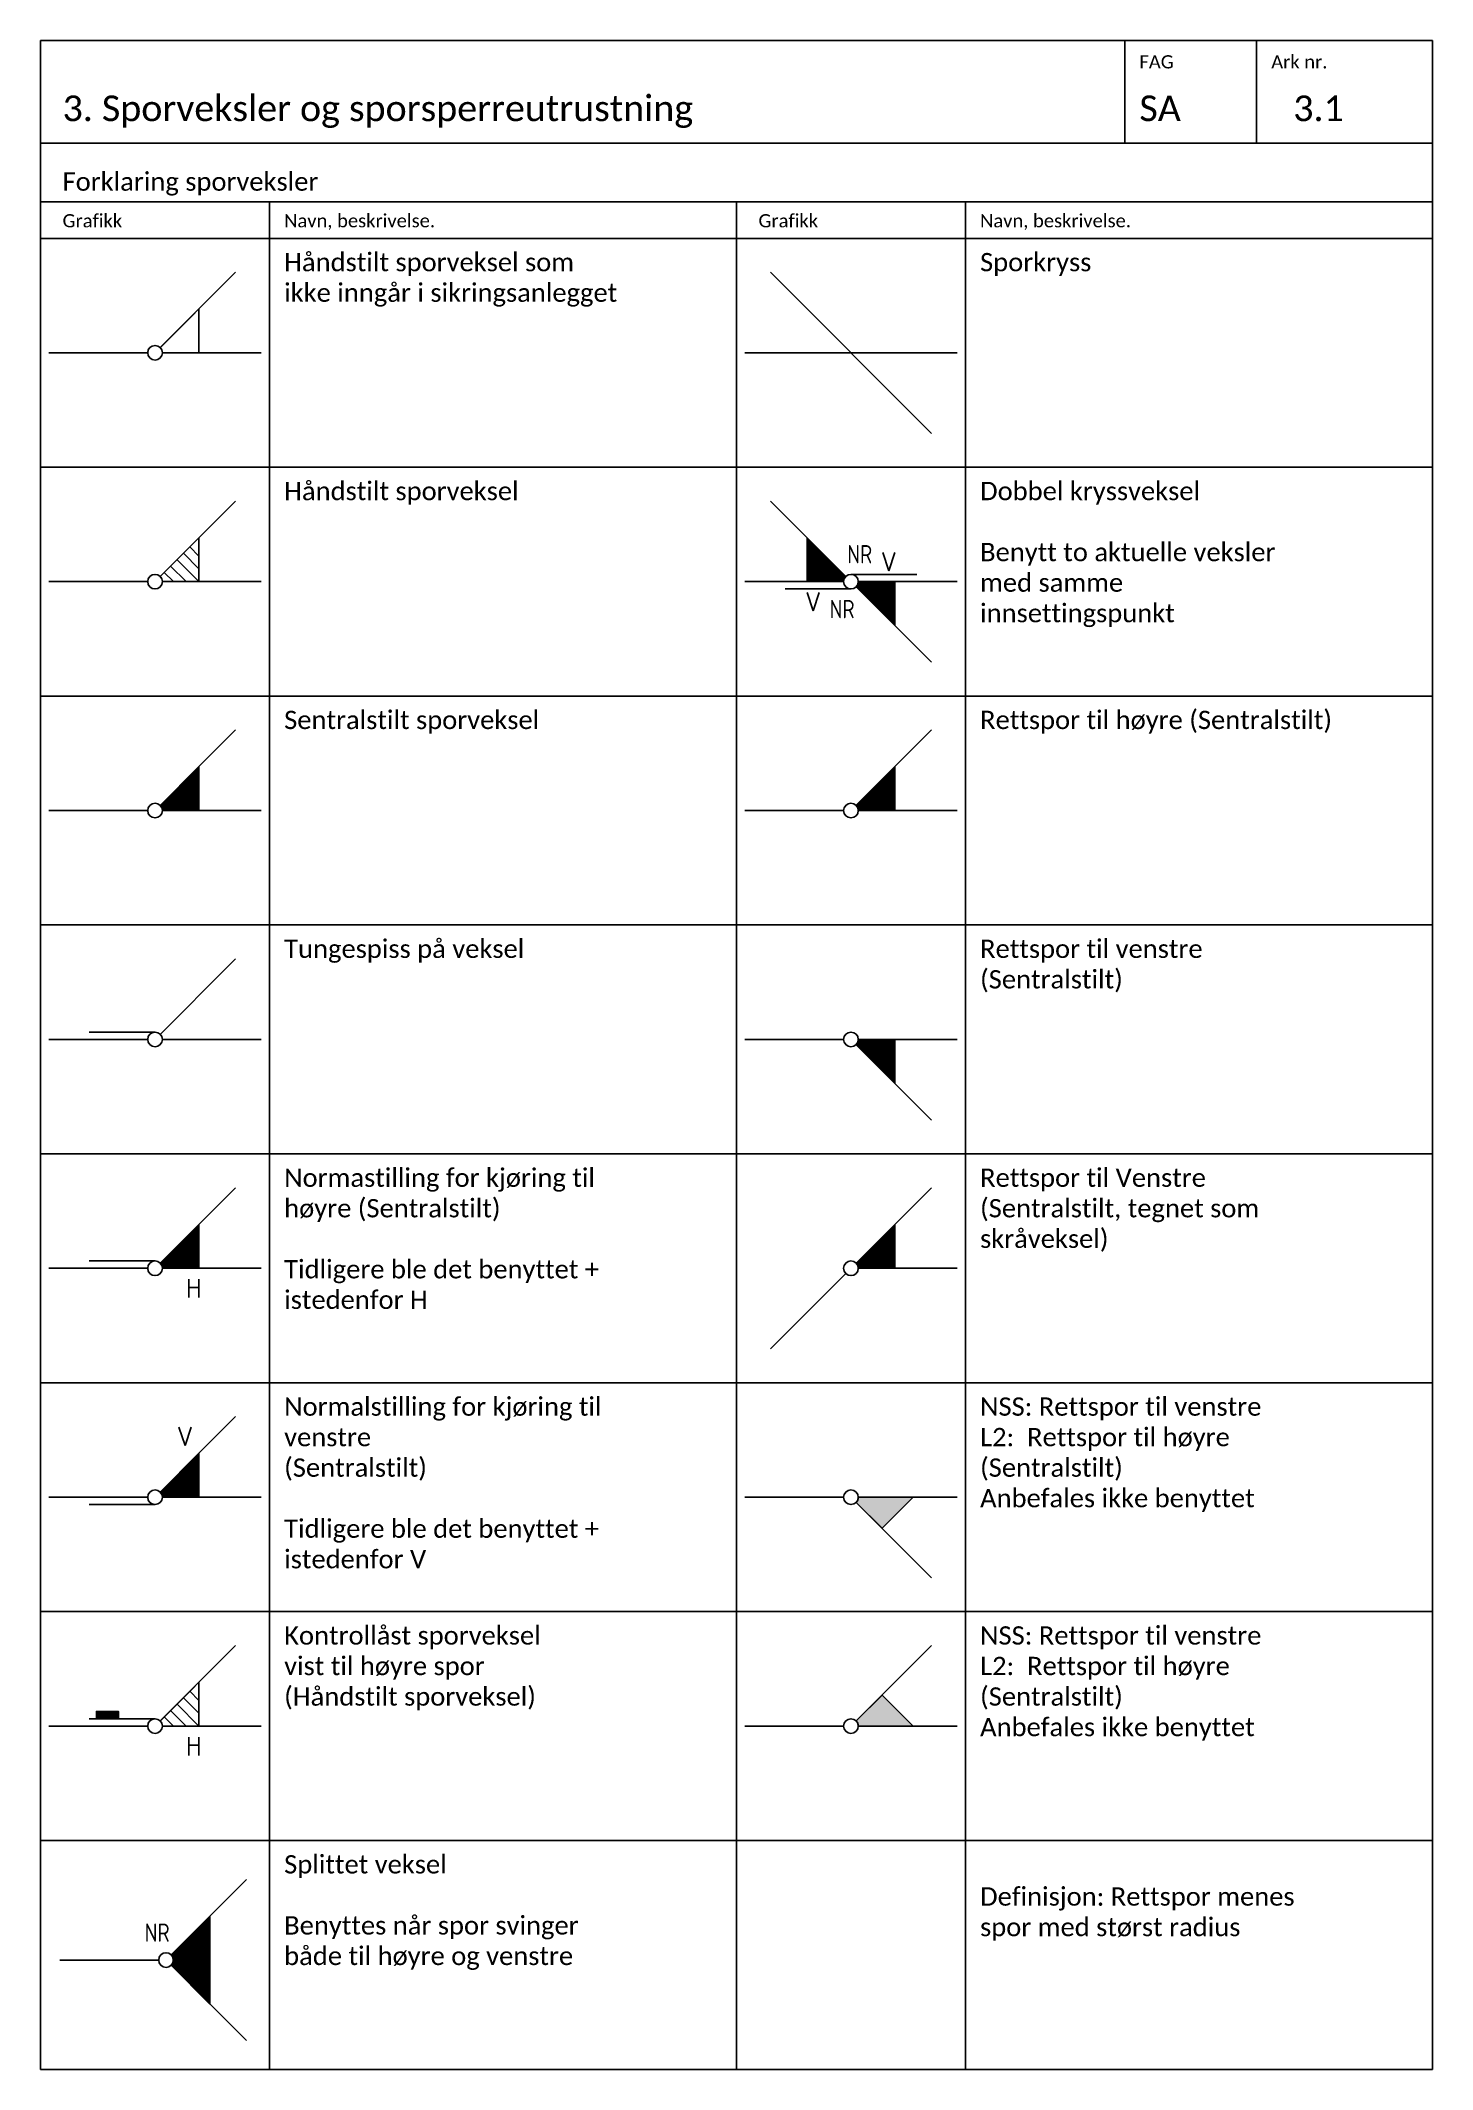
# Model space of a CAD drawing. Header units: millimetres. Extents: x -210 to 2500, y -2763 to 277.
# Drawn here: x 0 to 190, y -614 to -337 of the extents above; entities that cross this region are included whole.
import ezdxf
from ezdxf.enums import TextEntityAlignment as Align

# ---------------------------------------------------------------- set-up
doc = ezdxf.new("R2010")
doc.units = ezdxf.units.MM
for name, color, linetype in [('RAMME', 5, 'Continuous'), ('RAMME SYMBOLER', 4, 'Continuous'), ('RAMME TEKST', 7, 'Continuous'), ('SIG-SPOR enlinje', 5, 'Continuous'), ('SIG-Sporavsnitt', 2, 'Continuous'), ('SIG-Sporveksler', 2, 'Continuous'), ('SIG_ATT_Tekst25', 2, 'Continuous')]:
    doc.layers.add(name, color=color, linetype=linetype)
doc.layers.add('Wipeout', color=7, linetype='Continuous', true_color=0xfffefd)
doc.styles.add('Calibri', font='calibri.ttf')
doc.styles.add('ISOCP', font='isocp.shx', dxfattribs={"width": 0.9})

msp = doc.modelspace()

# ---------------------------------------------------------------- texts
at = {"layer": 'RAMME TEKST', "linetype": 'ByBlock', "style": 'Calibri'}
for s, height, p in [('FAG', 1.8, (150, -340.8)), ('Ark nr.', 1.8, (168, -340.8)), ('3. Sporveksler og sporsperreutrustning', 3.5, (3, -348)), ('SA', 3.5, (150, -348)), ('3.1', 3.5, (171, -348)), ('Forklaring sporveksler', 2.5, (3, -357.5)), ('Grafikk', 1.8, (3, -362.5)), ('Navn, beskrivelse.', 1.8, (33.25, -362.5)), ('Grafikk', 1.8, (98, -362.5)), ('Navn, beskrivelse.', 1.8, (128.25, -362.5))]:
    msp.add_text(s, height=height, dxfattribs=at).set_placement(p)
at = {"layer": 'RAMME TEKST', "linetype": 'ByBlock', "char_height": 2.5, "width": 46, "attachment_point": 1, "style": 'Calibri'}
for s, insert in [('Håndstilt sporveksel som ikke inngår i sikringsanlegget', (33.25, -366)), ('Sporkryss', (128.25, -366)), ('Håndstilt sporveksel', (33.25, -397.25)), ('Dobbel kryssveksel\\P\\PBenytt to aktuelle veksler med samme innsettingspunkt', (128.25, -397.25)), ('Sentralstilt sporveksel', (33.25, -428.5)), ('Rettspor til høyre (Sentralstilt)', (128.25, -428.5)), ('Tungespiss på veksel', (33.25, -459.75)), ('Rettspor til venstre \\P(Sentralstilt)', (128.25, -459.75)), ('Normastilling for kjøring til høyre (Sentralstilt)\\P\\PTidligere ble det benyttet + istedenfor H', (33.25, -491)), ('Rettspor til Venstre (Sentralstilt, tegnet som skråveksel)', (128.25, -491)), ('Normalstilling for kjøring til venstre\\P(Sentralstilt)\\P\\PTidligere ble det benyttet + istedenfor V', (33.25, -522.25)), ('NSS: Rettspor til venstre\\PL2:  Rettspor til høyre (Sentralstilt)\\PAnbefales ikke benyttet', (128.25, -522.25)), ('Kontrollåst sporveksel\\Pvist til høyre spor\\P(Håndstilt sporveksel)', (33.25, -553.5)), ('NSS: Rettspor til venstre\\PL2:  Rettspor til høyre (Sentralstilt)\\PAnbefales ikke benyttet', (128.25, -553.5)), ('Splittet veksel \\P\\PBenyttes når spor svinger både til høyre og venstre', (33.25, -584.75)), ('Definisjon: Rettspor menes spor med størst radius', (128.25, -589.142))]:
    msp.add_mtext(s, dxfattribs=dict(at, insert=insert))

# ---------------------------------------------------------------- blocks, each defined once
blk = doc.blocks.new('*U24')
at = {"color": 0, "linetype": 'ByBlock', "lineweight": -2}
blk.add_lwpolyline([(1, 0), (6, 0), (6, 6), (0.71, 0.71, -0.198912), (1, 0)], format="xyb", dxfattribs=at)
blk = doc.blocks.new('SA_Sporveksel_man_1')
at = {"layer": 'SIG_ATT_Tekst25', "linetype": 'ByBlock', "lineweight": -2, "style": 'ISOCP', "width": 0.9}
blk.add_attdef('NR', text='', height=2.5, dxfattribs=at).set_placement((0.5, 2.5), align=Align.RIGHT)
blk.add_wipeout([(-1, 0), (-0.99, 0.13), (-0.97, 0.26), (-0.92, 0.38), (-0.87, 0.5), (-0.79, 0.61), (-0.71, 0.71), (-0.61, 0.79), (-0.5, 0.87), (-0.38, 0.92), (-0.26, 0.97), (-0.13, 0.99), (0, 1), (0.13, 0.99), (0.26, 0.97), (0.38, 0.92), (0.5, 0.87), (0.61, 0.79), (0.71, 0.71), (0.79, 0.61), (0.87, 0.5), (0.92, 0.38), (0.97, 0.26), (0.99, 0.13), (1, 0), (0.99, -0.13), (0.97, -0.26), (0.92, -0.38), (0.87, -0.5), (0.79, -0.61), (0.71, -0.71), (0.61, -0.79), (0.5, -0.87), (0.38, -0.92), (0.26, -0.97), (0.13, -0.99), (0, -1), (-0.13, -0.99), (-0.26, -0.97), (-0.38, -0.92), (-0.5, -0.87), (-0.61, -0.79), (-0.71, -0.71), (-0.79, -0.61), (-0.87, -0.5), (-0.92, -0.38), (-0.97, -0.26), (-0.99, -0.13)]).dxf.layer = 'Wipeout'
at = {"color": 0, "linetype": 'ByBlock', "lineweight": -2}
blk.add_circle((0, 0), 1, dxfattribs=at)
blk.add_blockref('*U24', (0, 0), dxfattribs=at)
blk = doc.blocks.new('*U31')
at = {"linetype": 'ByBlock', "lineweight": -2}
h = blk.add_hatch(color=0, dxfattribs=at)
h.dxf.hatch_style = 1
edge = h.paths.add_edge_path()
edge.add_line((1, 0), (6, 0))
edge.add_line((6, 0), (6, 6))
edge.add_line((6, 6), (0.71, 0.71))
edge.add_arc((0, 0), 1, 0, 45, ccw=False)
at = {"color": 0, "linetype": 'ByBlock', "lineweight": -2}
for points in [[(1, 0), (6, 0), (6, 6), (0.71, 0.71, -0.198912), (1, 0)], [(1.1, 0.1), (5.9, 0.1), (5.9, 5.76), (0.85, 0.7, -0.151986)], [(1.18, 0.2), (5.8, 0.2), (5.8, 5.52), (0.98, 0.7, -0.113104)], [(1.26, 0.3), (5.7, 0.3), (5.7, 5.28), (1.11, 0.68, -0.080086)], [(1.34, 0.4), (5.6, 0.4), (5.6, 5.03), (1.23, 0.67, -0.051519)], [(1.41, 0.5), (5.5, 0.5), (5.5, 4.79), (1.35, 0.65, -0.026437)], [(1.48, 0.6), (5.4, 0.6), (5.4, 4.55), (1.47, 0.62, -0.004151)]]:
    blk.add_lwpolyline(points, format="xyb", close=True, dxfattribs=at)
for points in [[(1.69, 0.7), (5.3, 0.7), (5.3, 4.31)], [(1.93, 0.8), (5.2, 0.8), (5.2, 4.07)], [(2.17, 0.9), (5.1, 0.9), (5.1, 3.83)], [(2.41, 1), (5, 1), (5, 3.59)], [(2.66, 1.1), (4.9, 1.1), (4.9, 3.34)], [(2.9, 1.2), (4.8, 1.2), (4.8, 3.1)], [(3.14, 1.3), (4.7, 1.3), (4.7, 2.86)], [(3.38, 1.4), (4.6, 1.4), (4.6, 2.62)], [(3.62, 1.5), (4.5, 1.5), (4.5, 2.38)], [(3.86, 1.6), (4.4, 1.6), (4.4, 2.14)], [(4.1, 1.7), (4.3, 1.7), (4.3, 1.9)]]:
    blk.add_lwpolyline(points, close=True, dxfattribs=at)
blk = doc.blocks.new('*U311')
at = {"layer": 'SIG_ATT_Tekst25', "linetype": 'ByBlock', "lineweight": -2, "style": 'ISOCP', "width": 0.9}
blk.add_attdef('NR', text='', height=2.5, dxfattribs=at).set_placement((0.5, 2.5), align=Align.RIGHT)
blk.add_wipeout([(-1, 0), (-0.99, 0.13), (-0.97, 0.26), (-0.92, 0.38), (-0.87, 0.5), (-0.79, 0.61), (-0.71, 0.71), (-0.61, 0.79), (-0.5, 0.87), (-0.38, 0.92), (-0.26, 0.97), (-0.13, 0.99), (0, 1), (0.13, 0.99), (0.26, 0.97), (0.38, 0.92), (0.5, 0.87), (0.61, 0.79), (0.71, 0.71), (0.79, 0.61), (0.87, 0.5), (0.92, 0.38), (0.97, 0.26), (0.99, 0.13), (1, 0), (0.99, -0.13), (0.97, -0.26), (0.92, -0.38), (0.87, -0.5), (0.79, -0.61), (0.71, -0.71), (0.61, -0.79), (0.5, -0.87), (0.38, -0.92), (0.26, -0.97), (0.13, -0.99), (0, -1), (-0.13, -0.99), (-0.26, -0.97), (-0.38, -0.92), (-0.5, -0.87), (-0.61, -0.79), (-0.71, -0.71), (-0.79, -0.61), (-0.87, -0.5), (-0.92, -0.38), (-0.97, -0.26), (-0.99, -0.13)]).dxf.layer = 'Wipeout'
at = {"color": 0, "linetype": 'ByBlock', "lineweight": -2}
blk.add_circle((0, 0), 1, dxfattribs=at)
blk.add_blockref('*U31', (0, 0), dxfattribs=at)
at = {"color": 0, "linetype": 'ByBlock', "lineweight": -2, "xscale": -1, "rotation": 180}
blk.add_blockref('*U31', (0, 0), dxfattribs=at)
blk = doc.blocks.new('*U27')
at = {"linetype": 'ByBlock', "lineweight": -2}
h = blk.add_hatch(color=0, dxfattribs=at)
h.dxf.hatch_style = 1
edge = h.paths.add_edge_path()
edge.add_line((1, 0), (6, 0))
edge.add_line((6, 0), (6, 6))
edge.add_line((6, 6), (0.71, 0.71))
edge.add_arc((0, 0), 1, 0, 45, ccw=False)
at = {"color": 0, "linetype": 'ByBlock', "lineweight": -2}
for points in [[(1, 0), (6, 0), (6, 6), (0.71, 0.71, -0.198912), (1, 0)], [(1.1, 0.1), (5.9, 0.1), (5.9, 5.76), (0.85, 0.7, -0.151986)], [(1.18, 0.2), (5.8, 0.2), (5.8, 5.52), (0.98, 0.7, -0.113104)], [(1.26, 0.3), (5.7, 0.3), (5.7, 5.28), (1.11, 0.68, -0.080086)], [(1.34, 0.4), (5.6, 0.4), (5.6, 5.03), (1.23, 0.67, -0.051519)], [(1.41, 0.5), (5.5, 0.5), (5.5, 4.79), (1.35, 0.65, -0.026437)], [(1.48, 0.6), (5.4, 0.6), (5.4, 4.55), (1.47, 0.62, -0.004151)]]:
    blk.add_lwpolyline(points, format="xyb", close=True, dxfattribs=at)
for points in [[(1.69, 0.7), (5.3, 0.7), (5.3, 4.31)], [(1.93, 0.8), (5.2, 0.8), (5.2, 4.07)], [(2.17, 0.9), (5.1, 0.9), (5.1, 3.83)], [(2.41, 1), (5, 1), (5, 3.59)], [(2.66, 1.1), (4.9, 1.1), (4.9, 3.34)], [(2.9, 1.2), (4.8, 1.2), (4.8, 3.1)], [(3.14, 1.3), (4.7, 1.3), (4.7, 2.86)], [(3.38, 1.4), (4.6, 1.4), (4.6, 2.62)], [(3.62, 1.5), (4.5, 1.5), (4.5, 2.38)], [(3.86, 1.6), (4.4, 1.6), (4.4, 2.14)], [(4.1, 1.7), (4.3, 1.7), (4.3, 1.9)]]:
    blk.add_lwpolyline(points, close=True, dxfattribs=at)
blk = doc.blocks.new('*U293')
at = {"layer": 'SIG_ATT_Tekst25', "linetype": 'ByBlock', "lineweight": -2, "style": 'ISOCP', "width": 0.9}
blk.add_attdef('NR', text='', height=2.5, dxfattribs=at).set_placement((0.5, 2.5), align=Align.RIGHT)
blk.add_wipeout([(-1, 0), (-0.99, 0.13), (-0.97, 0.26), (-0.92, 0.38), (-0.87, 0.5), (-0.79, 0.61), (-0.71, 0.71), (-0.61, 0.79), (-0.5, 0.87), (-0.38, 0.92), (-0.26, 0.97), (-0.13, 0.99), (0, 1), (0.13, 0.99), (0.26, 0.97), (0.38, 0.92), (0.5, 0.87), (0.61, 0.79), (0.71, 0.71), (0.79, 0.61), (0.87, 0.5), (0.92, 0.38), (0.97, 0.26), (0.99, 0.13), (1, 0), (0.99, -0.13), (0.97, -0.26), (0.92, -0.38), (0.87, -0.5), (0.79, -0.61), (0.71, -0.71), (0.61, -0.79), (0.5, -0.87), (0.38, -0.92), (0.26, -0.97), (0.13, -0.99), (0, -1), (-0.13, -0.99), (-0.26, -0.97), (-0.38, -0.92), (-0.5, -0.87), (-0.61, -0.79), (-0.71, -0.71), (-0.79, -0.61), (-0.87, -0.5), (-0.92, -0.38), (-0.97, -0.26), (-0.99, -0.13)]).dxf.layer = 'Wipeout'
at = {"color": 0, "linetype": 'ByBlock', "lineweight": -2}
blk.add_circle((0, 0), 1, dxfattribs=at)
blk.add_blockref('*U27', (0, 0), dxfattribs=at)
blk = doc.blocks.new('*U289')
at = {"color": 0, "linetype": 'ByBlock', "lineweight": -2}
for p, q in [((4.61, -4), (4.61, -1.5)), ((4.61, -2.61), (6, -2.61)), ((6, -4), (6, -1.5))]:
    blk.add_line(p, q, dxfattribs=at)
at = {"layer": 'SIG_ATT_Tekst25', "linetype": 'ByBlock', "lineweight": -2, "style": 'ISOCP', "width": 0.9}
blk.add_attdef('NR', text='', height=2.5, dxfattribs=at).set_placement((0.5, 2.5), align=Align.RIGHT)
blk.add_wipeout([(-1, 0), (-0.99, 0.13), (-0.97, 0.26), (-0.92, 0.38), (-0.87, 0.5), (-0.79, 0.61), (-0.71, 0.71), (-0.61, 0.79), (-0.5, 0.87), (-0.38, 0.92), (-0.26, 0.97), (-0.13, 0.99), (0, 1), (0.13, 0.99), (0.26, 0.97), (0.38, 0.92), (0.5, 0.87), (0.61, 0.79), (0.71, 0.71), (0.79, 0.61), (0.87, 0.5), (0.92, 0.38), (0.97, 0.26), (0.99, 0.13), (1, 0), (0.99, -0.13), (0.97, -0.26), (0.92, -0.38), (0.87, -0.5), (0.79, -0.61), (0.71, -0.71), (0.61, -0.79), (0.5, -0.87), (0.38, -0.92), (0.26, -0.97), (0.13, -0.99), (0, -1), (-0.13, -0.99), (-0.26, -0.97), (-0.38, -0.92), (-0.5, -0.87), (-0.61, -0.79), (-0.71, -0.71), (-0.79, -0.61), (-0.87, -0.5), (-0.92, -0.38), (-0.97, -0.26), (-0.99, -0.13)]).dxf.layer = 'Wipeout'
at = {"color": 0, "linetype": 'ByBlock', "lineweight": -2}
blk.add_line((0, 1), (-9, 1), dxfattribs=at)
blk.add_circle((0, 0), 1, dxfattribs=at)
blk.add_blockref('*U27', (0, 0), dxfattribs=at)
blk = doc.blocks.new('*U290')
at = {"color": 0, "linetype": 'ByBlock', "lineweight": -2}
for q in [(3.27, 9.56), (4.94, 9.56)]:
    blk.add_line((4.11, 7.06), q, dxfattribs=at)
at = {"layer": 'SIG_ATT_Tekst25', "linetype": 'ByBlock', "lineweight": -2, "style": 'ISOCP', "width": 0.9}
blk.add_attdef('NR', text='', height=2.5, dxfattribs=at).set_placement((0.5, 2.5), align=Align.RIGHT)
blk.add_wipeout([(-1, 0), (-0.99, 0.13), (-0.97, 0.26), (-0.92, 0.38), (-0.87, 0.5), (-0.79, 0.61), (-0.71, 0.71), (-0.61, 0.79), (-0.5, 0.87), (-0.38, 0.92), (-0.26, 0.97), (-0.13, 0.99), (0, 1), (0.13, 0.99), (0.26, 0.97), (0.38, 0.92), (0.5, 0.87), (0.61, 0.79), (0.71, 0.71), (0.79, 0.61), (0.87, 0.5), (0.92, 0.38), (0.97, 0.26), (0.99, 0.13), (1, 0), (0.99, -0.13), (0.97, -0.26), (0.92, -0.38), (0.87, -0.5), (0.79, -0.61), (0.71, -0.71), (0.61, -0.79), (0.5, -0.87), (0.38, -0.92), (0.26, -0.97), (0.13, -0.99), (0, -1), (-0.13, -0.99), (-0.26, -0.97), (-0.38, -0.92), (-0.5, -0.87), (-0.61, -0.79), (-0.71, -0.71), (-0.79, -0.61), (-0.87, -0.5), (-0.92, -0.38), (-0.97, -0.26), (-0.99, -0.13)]).dxf.layer = 'Wipeout'
at = {"color": 0, "linetype": 'ByBlock', "lineweight": -2}
blk.add_line((0, -1), (-9, -1), dxfattribs=at)
blk.add_circle((0, 0), 1, dxfattribs=at)
blk.add_blockref('*U27', (0, 0), dxfattribs=at)
blk = doc.blocks.new('*U29')
at = {"linetype": 'ByBlock', "lineweight": -2}
h = blk.add_hatch(color=0, dxfattribs=at)
h.dxf.hatch_style = 1
edge = h.paths.add_edge_path()
edge.add_line((1, 0), (6, 0))
edge.add_line((6, 0), (6, 6))
edge.add_line((6, 6), (0.71, 0.71))
edge.add_arc((0, 0), 1, 0, 45, ccw=False)
at = {"color": 0, "linetype": 'ByBlock', "lineweight": -2}
for points in [[(1, 0), (6, 0), (6, 6), (0.71, 0.71, -0.198912), (1, 0)], [(1.1, 0.1), (5.9, 0.1), (5.9, 5.76), (0.85, 0.7, -0.151986)], [(1.18, 0.2), (5.8, 0.2), (5.8, 5.52), (0.98, 0.7, -0.113104)], [(1.26, 0.3), (5.7, 0.3), (5.7, 5.28), (1.11, 0.68, -0.080086)], [(1.34, 0.4), (5.6, 0.4), (5.6, 5.03), (1.23, 0.67, -0.051519)], [(1.41, 0.5), (5.5, 0.5), (5.5, 4.79), (1.35, 0.65, -0.026437)], [(1.48, 0.6), (5.4, 0.6), (5.4, 4.55), (1.47, 0.62, -0.004151)]]:
    blk.add_lwpolyline(points, format="xyb", close=True, dxfattribs=at)
for points in [[(1.69, 0.7), (5.3, 0.7), (5.3, 4.31)], [(1.93, 0.8), (5.2, 0.8), (5.2, 4.07)], [(2.17, 0.9), (5.1, 0.9), (5.1, 3.83)], [(2.41, 1), (5, 1), (5, 3.59)], [(2.66, 1.1), (4.9, 1.1), (4.9, 3.34)], [(2.9, 1.2), (4.8, 1.2), (4.8, 3.1)], [(3.14, 1.3), (4.7, 1.3), (4.7, 2.86)], [(3.38, 1.4), (4.6, 1.4), (4.6, 2.62)], [(3.62, 1.5), (4.5, 1.5), (4.5, 2.38)], [(3.86, 1.6), (4.4, 1.6), (4.4, 2.14)], [(4.1, 1.7), (4.3, 1.7), (4.3, 1.9)]]:
    blk.add_lwpolyline(points, close=True, dxfattribs=at)
blk = doc.blocks.new('*U303')
at = {"layer": 'SIG_ATT_Tekst25', "linetype": 'ByBlock', "lineweight": -2, "style": 'ISOCP', "width": 0.9}
blk.add_attdef('NR', text='', height=2.5, dxfattribs=at).set_placement((0.5, -5), align=Align.RIGHT)
blk.add_wipeout([(-1, 0), (-0.99, 0.13), (-0.97, 0.26), (-0.92, 0.38), (-0.87, 0.5), (-0.79, 0.61), (-0.71, 0.71), (-0.61, 0.79), (-0.5, 0.87), (-0.38, 0.92), (-0.26, 0.97), (-0.13, 0.99), (0, 1), (0.13, 0.99), (0.26, 0.97), (0.38, 0.92), (0.5, 0.87), (0.61, 0.79), (0.71, 0.71), (0.79, 0.61), (0.87, 0.5), (0.92, 0.38), (0.97, 0.26), (0.99, 0.13), (1, 0), (0.99, -0.13), (0.97, -0.26), (0.92, -0.38), (0.87, -0.5), (0.79, -0.61), (0.71, -0.71), (0.61, -0.79), (0.5, -0.87), (0.38, -0.92), (0.26, -0.97), (0.13, -0.99), (0, -1), (-0.13, -0.99), (-0.26, -0.97), (-0.38, -0.92), (-0.5, -0.87), (-0.61, -0.79), (-0.71, -0.71), (-0.79, -0.61), (-0.87, -0.5), (-0.92, -0.38), (-0.97, -0.26), (-0.99, -0.13)]).dxf.layer = 'Wipeout'
at = {"color": 0, "linetype": 'ByBlock', "lineweight": -2}
blk.add_circle((0, 0), 1, dxfattribs=at)
at = {"color": 0, "linetype": 'ByBlock', "lineweight": -2, "xscale": -1, "rotation": 180}
blk.add_blockref('*U29', (0, 0), dxfattribs=at)
blk = doc.blocks.new('*U28')
at = {"linetype": 'ByBlock', "lineweight": -2}
h = blk.add_hatch(color=0, dxfattribs=at)
h.dxf.hatch_style = 1
edge = h.paths.add_edge_path()
edge.add_line((1, 0), (6, 0))
edge.add_line((6, 0), (6, 6))
edge.add_line((6, 6), (0.71, 0.71))
edge.add_arc((0, 0), 1, 0, 45, ccw=False)
at = {"color": 0, "linetype": 'ByBlock', "lineweight": -2}
for points in [[(1, 0), (6, 0), (6, 6), (0.71, 0.71, -0.198912), (1, 0)], [(1.1, 0.1), (5.9, 0.1), (5.9, 5.76), (0.85, 0.7, -0.151986)], [(1.18, 0.2), (5.8, 0.2), (5.8, 5.52), (0.98, 0.7, -0.113104)], [(1.26, 0.3), (5.7, 0.3), (5.7, 5.28), (1.11, 0.68, -0.080086)], [(1.34, 0.4), (5.6, 0.4), (5.6, 5.03), (1.23, 0.67, -0.051519)], [(1.41, 0.5), (5.5, 0.5), (5.5, 4.79), (1.35, 0.65, -0.026437)], [(1.48, 0.6), (5.4, 0.6), (5.4, 4.55), (1.47, 0.62, -0.004151)]]:
    blk.add_lwpolyline(points, format="xyb", close=True, dxfattribs=at)
for points in [[(1.69, 0.7), (5.3, 0.7), (5.3, 4.31)], [(1.93, 0.8), (5.2, 0.8), (5.2, 4.07)], [(2.17, 0.9), (5.1, 0.9), (5.1, 3.83)], [(2.41, 1), (5, 1), (5, 3.59)], [(2.66, 1.1), (4.9, 1.1), (4.9, 3.34)], [(2.9, 1.2), (4.8, 1.2), (4.8, 3.1)], [(3.14, 1.3), (4.7, 1.3), (4.7, 2.86)], [(3.38, 1.4), (4.6, 1.4), (4.6, 2.62)], [(3.62, 1.5), (4.5, 1.5), (4.5, 2.38)], [(3.86, 1.6), (4.4, 1.6), (4.4, 2.14)], [(4.1, 1.7), (4.3, 1.7), (4.3, 1.9)]]:
    blk.add_lwpolyline(points, close=True, dxfattribs=at)
blk = doc.blocks.new('*U296')
at = {"color": 0, "linetype": 'ByBlock', "lineweight": -2}
for q in [(-6, -1.5), (-4.33, -1.5)]:
    blk.add_line((-5.17, -4), q, dxfattribs=at)
at = {"layer": 'SIG_ATT_Tekst25', "linetype": 'ByBlock', "lineweight": -2, "style": 'ISOCP', "width": 0.9}
blk.add_attdef('NR', (-0.5, 2.5), '', height=2.5, dxfattribs=at)
blk.add_wipeout([(-1, 0), (-0.99, 0.13), (-0.97, 0.26), (-0.92, 0.38), (-0.87, 0.5), (-0.79, 0.61), (-0.71, 0.71), (-0.61, 0.79), (-0.5, 0.87), (-0.38, 0.92), (-0.26, 0.97), (-0.13, 0.99), (0, 1), (0.13, 0.99), (0.26, 0.97), (0.38, 0.92), (0.5, 0.87), (0.61, 0.79), (0.71, 0.71), (0.79, 0.61), (0.87, 0.5), (0.92, 0.38), (0.97, 0.26), (0.99, 0.13), (1, 0), (0.99, -0.13), (0.97, -0.26), (0.92, -0.38), (0.87, -0.5), (0.79, -0.61), (0.71, -0.71), (0.61, -0.79), (0.5, -0.87), (0.38, -0.92), (0.26, -0.97), (0.13, -0.99), (0, -1), (-0.13, -0.99), (-0.26, -0.97), (-0.38, -0.92), (-0.5, -0.87), (-0.61, -0.79), (-0.71, -0.71), (-0.79, -0.61), (-0.87, -0.5), (-0.92, -0.38), (-0.97, -0.26), (-0.99, -0.13)]).dxf.layer = 'Wipeout'
at = {"color": 0, "linetype": 'ByBlock', "lineweight": -2}
blk.add_line((0, 1), (9, 1), dxfattribs=at)
blk.add_circle((0, 0), 1, dxfattribs=at)
at = {"color": 0, "linetype": 'ByBlock', "lineweight": -2, "xscale": -1}
blk.add_blockref('*U28', (0, 0), dxfattribs=at)
blk = doc.blocks.new('*U299')
at = {"color": 0, "linetype": 'ByBlock', "lineweight": -2}
for q in [(4.33, 4), (6, 4)]:
    blk.add_line((5.17, 1.5), q, dxfattribs=at)
at = {"layer": 'SIG_ATT_Tekst25', "linetype": 'ByBlock', "lineweight": -2, "style": 'ISOCP', "width": 0.9}
blk.add_attdef('NR', text='', height=2.5, dxfattribs=at).set_placement((0.5, -5), align=Align.RIGHT)
blk.add_wipeout([(-1, 0), (-0.99, 0.13), (-0.97, 0.26), (-0.92, 0.38), (-0.87, 0.5), (-0.79, 0.61), (-0.71, 0.71), (-0.61, 0.79), (-0.5, 0.87), (-0.38, 0.92), (-0.26, 0.97), (-0.13, 0.99), (0, 1), (0.13, 0.99), (0.26, 0.97), (0.38, 0.92), (0.5, 0.87), (0.61, 0.79), (0.71, 0.71), (0.79, 0.61), (0.87, 0.5), (0.92, 0.38), (0.97, 0.26), (0.99, 0.13), (1, 0), (0.99, -0.13), (0.97, -0.26), (0.92, -0.38), (0.87, -0.5), (0.79, -0.61), (0.71, -0.71), (0.61, -0.79), (0.5, -0.87), (0.38, -0.92), (0.26, -0.97), (0.13, -0.99), (0, -1), (-0.13, -0.99), (-0.26, -0.97), (-0.38, -0.92), (-0.5, -0.87), (-0.61, -0.79), (-0.71, -0.71), (-0.79, -0.61), (-0.87, -0.5), (-0.92, -0.38), (-0.97, -0.26), (-0.99, -0.13)]).dxf.layer = 'Wipeout'
at = {"color": 0, "linetype": 'ByBlock', "lineweight": -2}
blk.add_line((0, -1), (-9, -1), dxfattribs=at)
blk.add_circle((0, 0), 1, dxfattribs=at)
at = {"color": 0, "linetype": 'ByBlock', "lineweight": -2, "xscale": -1, "rotation": 180}
blk.add_blockref('*U29', (0, 0), dxfattribs=at)
blk = doc.blocks.new('*U25')
at = {"color": 0, "linetype": 'ByBlock', "lineweight": -2}
blk.add_lwpolyline([(1, 0), (6, 0), (6, 6), (0.71, 0.71, -0.198912), (1, 0)], format="xyb", dxfattribs=at)
for points in [[(6, 0), (3, 3)], [(6, 1.75), (3.88, 3.88)], [(6, 3.5), (4.75, 4.75)], [(2.5, 0), (1.25, 1.25)], [(4.25, 0), (2.12, 2.12)]]:
    blk.add_lwpolyline(points, dxfattribs=at)
blk = doc.blocks.new('*U381')
at = {"layer": 'SIG_ATT_Tekst25', "linetype": 'ByBlock', "lineweight": -2, "style": 'ISOCP', "width": 0.9}
blk.add_attdef('NR', text='', height=2.5, dxfattribs=at).set_placement((0.5, 2.5), align=Align.RIGHT)
blk.add_wipeout([(-1, 0), (-0.99, 0.13), (-0.97, 0.26), (-0.92, 0.38), (-0.87, 0.5), (-0.79, 0.61), (-0.71, 0.71), (-0.61, 0.79), (-0.5, 0.87), (-0.38, 0.92), (-0.26, 0.97), (-0.13, 0.99), (0, 1), (0.13, 0.99), (0.26, 0.97), (0.38, 0.92), (0.5, 0.87), (0.61, 0.79), (0.71, 0.71), (0.79, 0.61), (0.87, 0.5), (0.92, 0.38), (0.97, 0.26), (0.99, 0.13), (1, 0), (0.99, -0.13), (0.97, -0.26), (0.92, -0.38), (0.87, -0.5), (0.79, -0.61), (0.71, -0.71), (0.61, -0.79), (0.5, -0.87), (0.38, -0.92), (0.26, -0.97), (0.13, -0.99), (0, -1), (-0.13, -0.99), (-0.26, -0.97), (-0.38, -0.92), (-0.5, -0.87), (-0.61, -0.79), (-0.71, -0.71), (-0.79, -0.61), (-0.87, -0.5), (-0.92, -0.38), (-0.97, -0.26), (-0.99, -0.13)]).dxf.layer = 'Wipeout'
at = {"color": 0, "linetype": 'ByBlock', "lineweight": -2}
blk.add_circle((0, 0), 1, dxfattribs=at)
blk.add_blockref('*U25', (0, 0), dxfattribs=at)
blk = doc.blocks.new('*U26')
at = {"color": 0, "linetype": 'ByBlock', "lineweight": -2}
for p, q in [((0.58, 0), (0, 1)), ((0.46, 0), (0, 0.8)), ((0.34, 0), (0, 0.6)), ((0.23, 0), (0, 0.4)), ((0.11, 0), (0, 0.2)), ((0.69, 0), (0.11, 1)), ((0.81, 0), (0.23, 1)), ((0.92, 0), (0.34, 1)), ((1.04, 0), (0.46, 1)), ((1.15, 0), (0.58, 1)), ((1.27, 0), (0.69, 1)), ((1.38, 0), (0.81, 1)), ((1.5, 0), (0.92, 1)), ((1.61, 0), (1.04, 1)), ((1.73, 0), (1.15, 1)), ((1.85, 0), (1.27, 1)), ((1.96, 0), (1.38, 1)), ((2.08, 0), (1.5, 1)), ((2.19, 0), (1.61, 1)), ((2.31, 0), (1.73, 1)), ((2.42, 0), (1.85, 1)), ((2.54, 0), (1.96, 1)), ((2.65, 0), (2.08, 1)), ((2.77, 0), (2.19, 1)), ((2.88, 0), (2.31, 1)), ((3, 0), (2.42, 1)), ((3, 0.2), (2.54, 1)), ((3, 0.4), (2.65, 1)), ((3, 0.6), (2.77, 1)), ((3, 0.8), (2.88, 1))]:
    blk.add_line(p, q, dxfattribs=at)
blk.add_lwpolyline([(3, 0), (0, 0), (0, 1), (3, 1)], close=True, dxfattribs=at)
blk = doc.blocks.new('*U377')
at = {"color": 0, "linetype": 'ByBlock', "lineweight": -2}
for p, q in [((4.61, -4), (4.61, -1.5)), ((4.61, -2.61), (6, -2.61)), ((6, -4), (6, -1.5))]:
    blk.add_line(p, q, dxfattribs=at)
blk.add_blockref('*U26', (-8, 1), dxfattribs=at)
at = {"layer": 'SIG_ATT_Tekst25', "linetype": 'ByBlock', "lineweight": -2, "style": 'ISOCP', "width": 0.9}
blk.add_attdef('NR', text='', height=2.5, dxfattribs=at).set_placement((0.5, 2.5), align=Align.RIGHT)
blk.add_wipeout([(-1, 0), (-0.99, 0.13), (-0.97, 0.26), (-0.92, 0.38), (-0.87, 0.5), (-0.79, 0.61), (-0.71, 0.71), (-0.61, 0.79), (-0.5, 0.87), (-0.38, 0.92), (-0.26, 0.97), (-0.13, 0.99), (0, 1), (0.13, 0.99), (0.26, 0.97), (0.38, 0.92), (0.5, 0.87), (0.61, 0.79), (0.71, 0.71), (0.79, 0.61), (0.87, 0.5), (0.92, 0.38), (0.97, 0.26), (0.99, 0.13), (1, 0), (0.99, -0.13), (0.97, -0.26), (0.92, -0.38), (0.87, -0.5), (0.79, -0.61), (0.71, -0.71), (0.61, -0.79), (0.5, -0.87), (0.38, -0.92), (0.26, -0.97), (0.13, -0.99), (0, -1), (-0.13, -0.99), (-0.26, -0.97), (-0.38, -0.92), (-0.5, -0.87), (-0.61, -0.79), (-0.71, -0.71), (-0.79, -0.61), (-0.87, -0.5), (-0.92, -0.38), (-0.97, -0.26), (-0.99, -0.13)]).dxf.layer = 'Wipeout'
at = {"color": 0, "linetype": 'ByBlock', "lineweight": -2}
blk.add_line((0, 1), (-9, 1), dxfattribs=at)
blk.add_circle((0, 0), 1, dxfattribs=at)
blk.add_blockref('*U25', (0, 0), dxfattribs=at)

# ---------------------------------------------------------------- hatches: boundary and pattern name
h = msp.add_hatch()
h.set_pattern_fill('ANGLE', color=256)
h.set_pattern_definition([(0, (-482.5, -31.25), (0, 6.985), [5.08, -1.905]), (90, (-482.5, -31.25), (-6.985, 4e-16), [5.08, -1.905])])
h.paths.add_polyline_path([(20.625, -409.875), (23.625, -409.875), (23.625, -408.875), (20.625, -408.875)])
at = {"layer": 'SIG-Sporveksler', "lineweight": -2}
h = msp.add_hatch(color=256, dxfattribs=at)
h.dxf.hatch_style = 1
edge = h.paths.add_edge_path()
edge.add_line((119.11, -535.875), (114.868, -540.118))
edge.add_line((114.868, -540.118), (111.332, -536.582))
edge.add_arc((110.625, -535.875), 1, 315, 360)
edge.add_line((111.625, -535.875), (119.11, -535.875))
h = msp.add_hatch(color=256, dxfattribs=at)
h.dxf.hatch_style = 1
edge = h.paths.add_edge_path()
edge.add_line((119.11, -567.125), (114.868, -562.882))
edge.add_line((114.868, -562.882), (111.332, -566.418))
edge.add_arc((110.625, -567.125), 1, 0, 45, ccw=False)
edge.add_line((111.625, -567.125), (119.11, -567.125))

# ---------------------------------------------------------------- linework, layer by layer
at = {"layer": 'RAMME'}
msp.add_lwpolyline([(190, -337), (0, -337), (0, -614), (190, -614)], close=True, dxfattribs=at)
msp.add_lwpolyline([(0, -351), (190, -351)], dxfattribs=at)
at = {"layer": 'RAMME SYMBOLER'}
for p, q in [((148, -351), (148, -337)), ((166, -351), (166, -337)), ((0, -359), (190, -359)), ((31.25, -359), (31.25, -614)), ((95, -359), (95, -614)), ((126.25, -359), (126.25, -614)), ((0, -364), (190, -364)), ((0, -395.25), (190, -395.25)), ((0, -426.5), (190, -426.5)), ((0, -457.75), (190, -457.75)), ((0, -489), (190, -489)), ((0, -520.25), (190, -520.25)), ((0, -551.5), (190, -551.5)), ((0, -582.75), (190, -582.75))]:
    msp.add_line(p, q, dxfattribs=at)
at = {"layer": 'SIG-SPOR enlinje'}
for p, q in [((15.625, -379.625), (26.625, -368.625)), ((121.625, -390.625), (99.625, -368.625)), ((30.125, -379.625), (1.125, -379.625)), ((125.125, -379.625), (96.125, -379.625)), ((15.625, -410.875), (26.625, -399.875)), ((121.625, -421.875), (99.625, -399.875)), ((30.125, -410.875), (1.125, -410.875)), ((125.125, -410.875), (96.125, -410.875)), ((15.625, -442.125), (26.625, -431.125)), ((110.625, -442.125), (121.625, -431.125)), ((30.125, -442.125), (1.125, -442.125)), ((125.125, -442.125), (96.125, -442.125)), ((15.625, -473.375), (26.625, -462.375)), ((30.125, -473.375), (1.125, -473.375)), ((125.125, -473.375), (96.125, -473.375)), ((110.625, -473.375), (121.625, -484.375)), ((15.625, -504.625), (26.625, -493.625)), ((99.625, -515.625), (121.625, -493.625)), ((30.125, -504.625), (1.125, -504.625)), ((125.125, -504.625), (110.625, -504.625)), ((15.625, -535.875), (26.625, -524.875)), ((30.125, -535.875), (1.125, -535.875)), ((109.627, -535.875), (96.125, -535.875)), ((111.331, -536.581), (121.625, -546.875)), ((125.125, -535.875), (111.623, -535.875)), ((15.625, -567.125), (26.625, -556.125)), ((111.331, -566.419), (121.625, -556.125)), ((30.125, -567.125), (1.125, -567.125)), ((109.627, -567.125), (96.125, -567.125)), ((125.125, -567.125), (111.623, -567.125)), ((17.121, -599.071), (28.121, -588.071)), ((17.121, -599.071), (2.621, -599.071)), ((17.121, -599.071), (28.121, -610.071))]:
    msp.add_line(p, q, dxfattribs=at)
at = {"layer": 'SIG-Sporveksler', "lineweight": -2}
for points in [[(119.11, -535.875), (114.868, -540.118), (111.332, -536.582, 0.1989124), (111.625, -535.875)], [(119.11, -567.125), (114.868, -562.882), (111.332, -566.418, -0.1989124), (111.625, -567.125)]]:
    msp.add_lwpolyline(points, format="xyb", close=True, dxfattribs=at)
for centre in [(110.625, -535.875), (110.625, -567.125)]:
    msp.add_circle(centre, 0.998, dxfattribs=at)

msp.set_redraw_order([(e.dxf.handle, doc.entitydb.next_handle()) for e in msp.query("TEXT MTEXT ATTDEF DIMENSION ARC_DIMENSION")])  # texts and dimensions are drawn at this point

# ---------------------------------------------------------------- next in the draw order: block references
at = {"layer": 'SIG-Sporavsnitt'}
msp.add_blockref('SA_Sporveksel_man_1', (15.625, -379.625), dxfattribs=at)
at = {"layer": 'SIG-Sporveksler'}
for name, p in [('*U381', (15.625, -410.875)), ('*U293', (15.625, -442.125)), ('*U293', (110.625, -442.125)), ('*U303', (110.625, -473.375)), ('*U289', (15.625, -504.625)), ('*U293', (110.625, -504.625)), ('*U290', (15.625, -535.875)), ('*U377', (15.625, -567.125))]:
    msp.add_blockref(name, p, dxfattribs=at)
for name, p in [('*U296', (110.625, -410.875)), ('*U311', (17.121, -599.071))]:
    msp.add_blockref(name, p, dxfattribs=at).add_auto_attribs({'NR': 'NR'})

# ---------------------------------------------------------------- next in the draw order: wipeouts: each hides what was drawn before it
msp.add_wipeout([(14.625, -473.375), (14.634, -473.244), (14.659, -473.116), (14.701, -472.992), (14.759, -472.875), (14.832, -472.766), (14.918, -472.668), (15.016, -472.582), (15.125, -472.509), (15.242, -472.451), (15.366, -472.409), (15.494, -472.384), (15.625, -472.375), (15.756, -472.384), (15.884, -472.409), (16.008, -472.451), (16.125, -472.509), (16.234, -472.582), (16.332, -472.668), (16.418, -472.766), (16.491, -472.875), (16.549, -472.992), (16.591, -473.116), (16.616, -473.244), (16.625, -473.375), (16.616, -473.506), (16.591, -473.634), (16.549, -473.758), (16.491, -473.875), (16.418, -473.984), (16.332, -474.082), (16.234, -474.168), (16.125, -474.241), (16.008, -474.299), (15.884, -474.341), (15.756, -474.366), (15.625, -474.375), (15.494, -474.366), (15.366, -474.341), (15.242, -474.299), (15.125, -474.241), (15.016, -474.168), (14.918, -474.082), (14.832, -473.984), (14.759, -473.875), (14.701, -473.758), (14.659, -473.634), (14.634, -473.506)]).dxf.layer = 'Wipeout'

# ---------------------------------------------------------------- next in the draw order: linework, layer by layer
msp.add_line((15.625, -472.375), (6.625, -472.375), dxfattribs=at)
msp.add_circle((15.625, -473.375), 1, dxfattribs=at)

# ---------------------------------------------------------------- next in the draw order: block references
msp.add_blockref('*U299', (110.625, -410.875), dxfattribs=at).add_auto_attribs({'NR': 'NR'})

doc.saveas('drawing.dxf')
